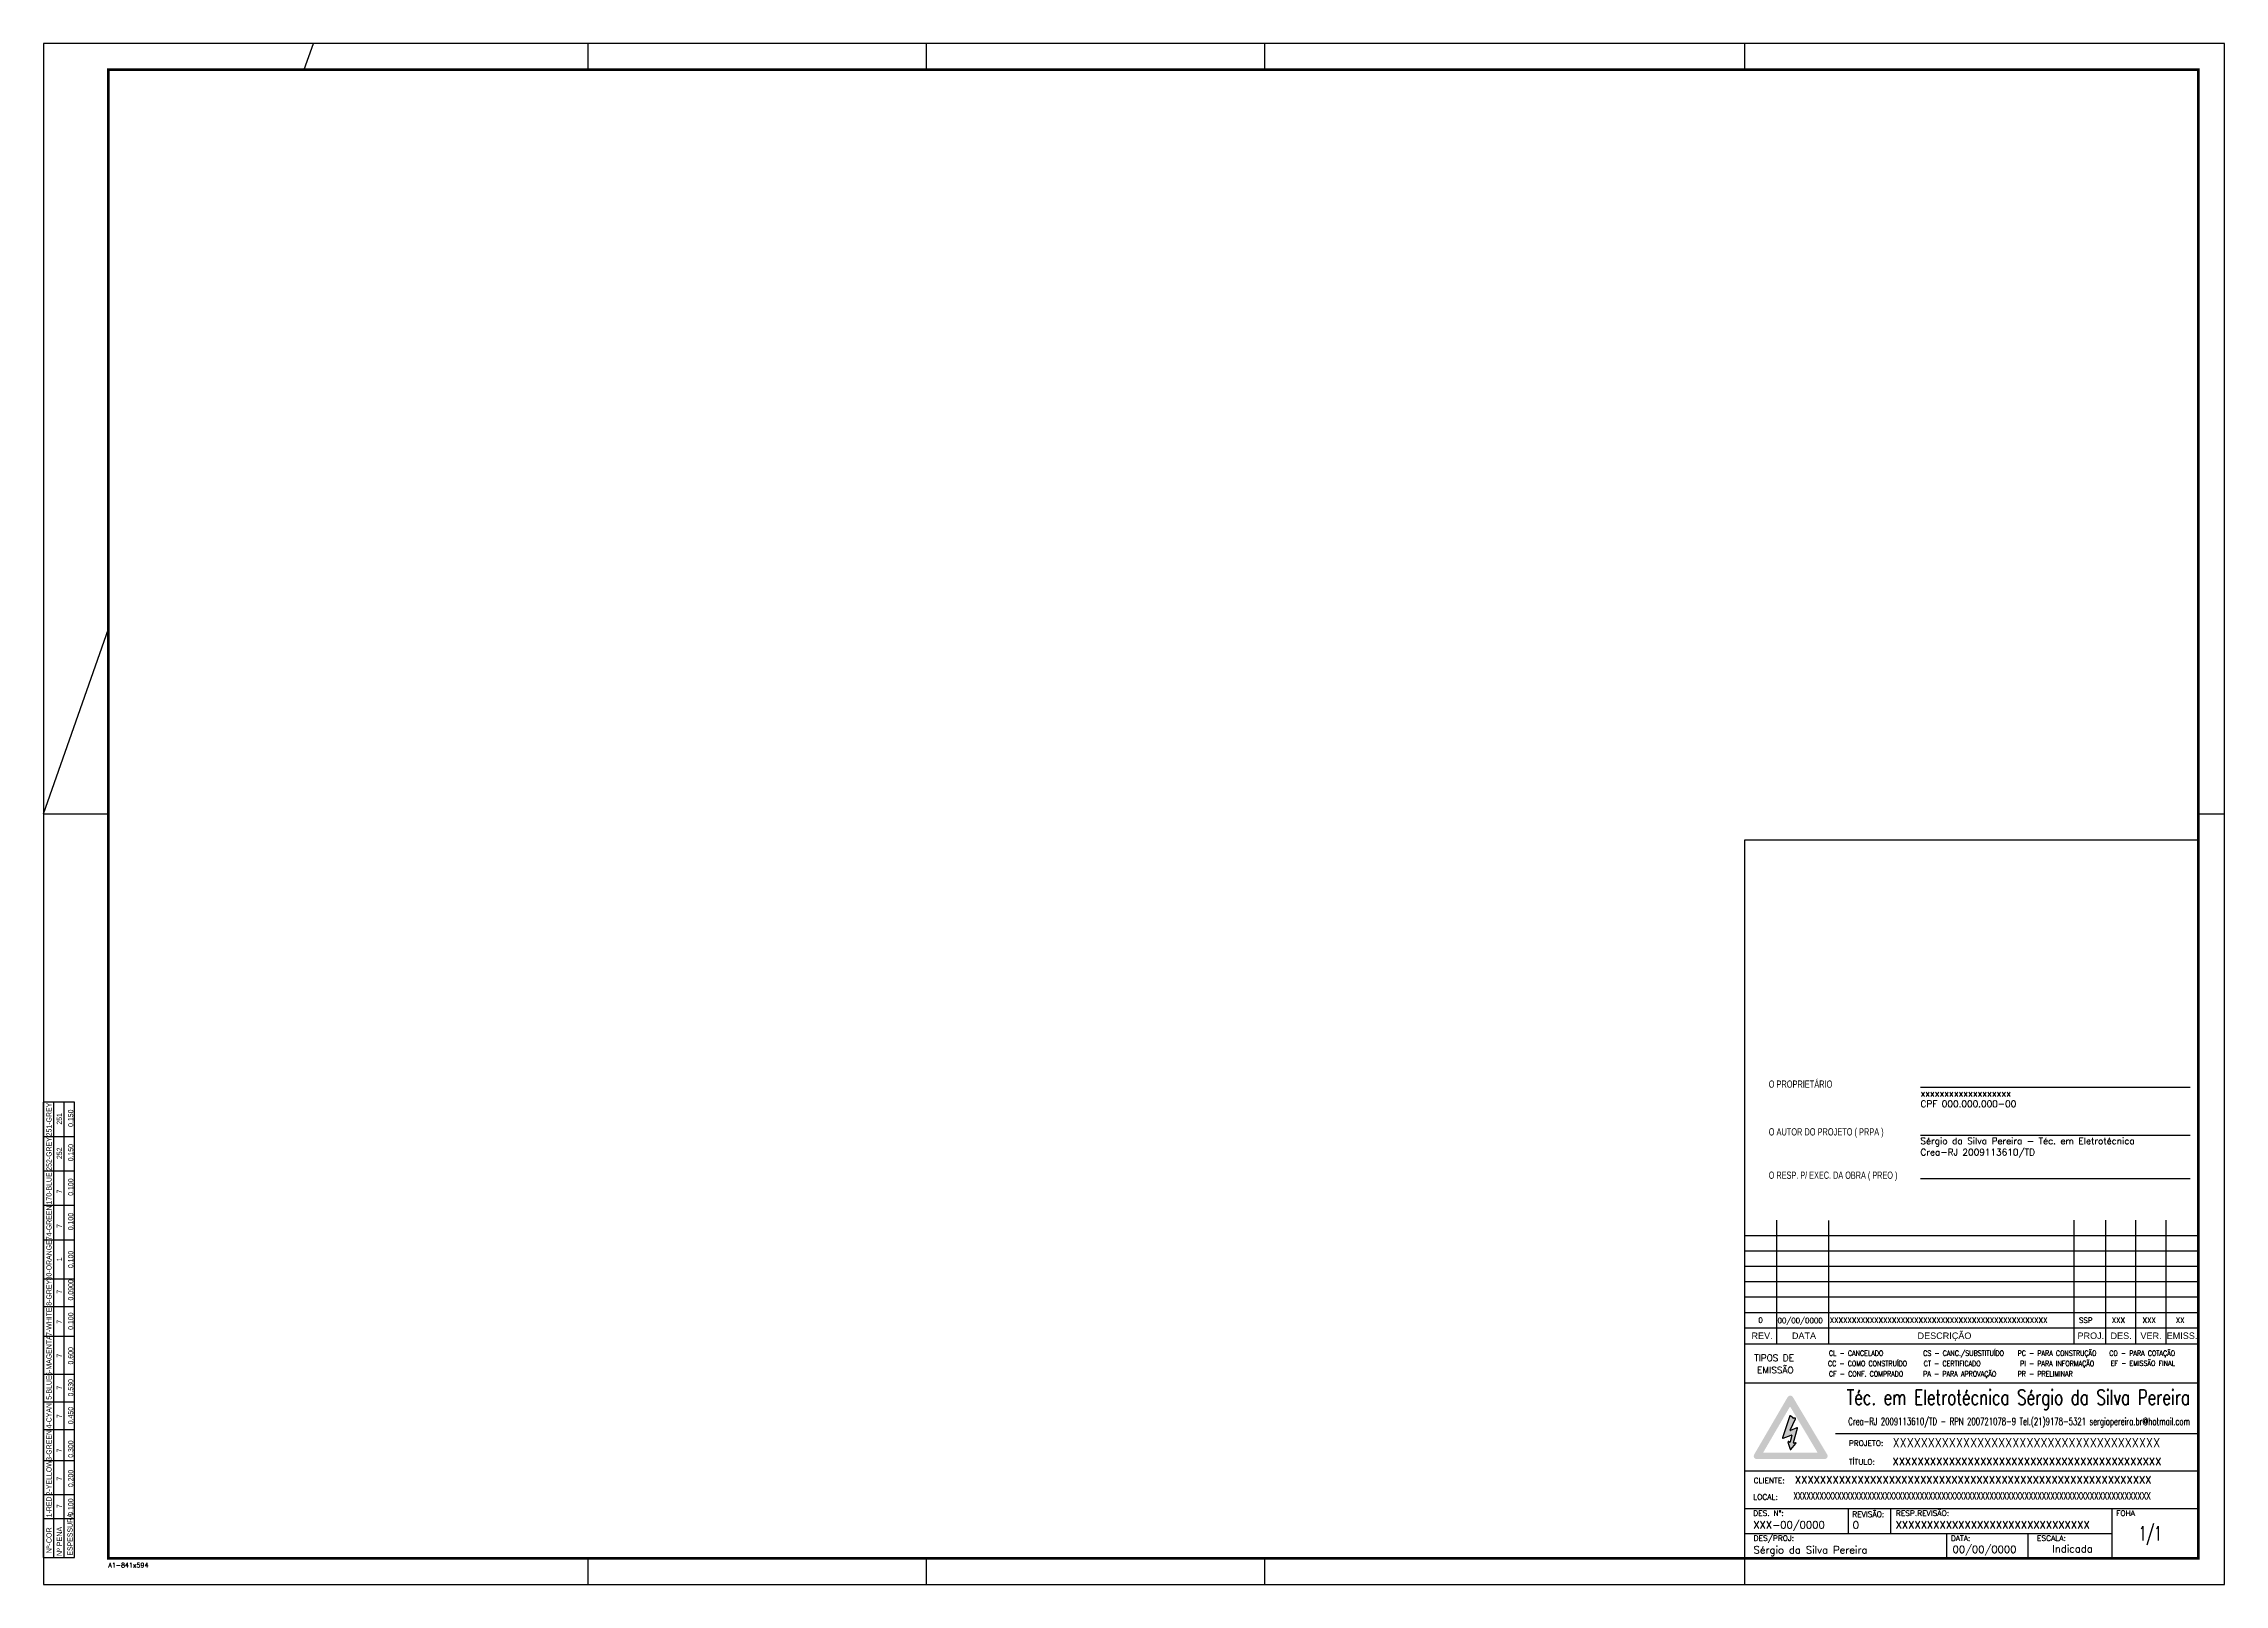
# Paper-space layout 'Folhas ABNT' of a CAD drawing. Header units: millimetres. Extents: x -50 to 3498, y 20 to 861.
# Drawn here: x 1206 to 2047, y 20 to 614 of the extents above; entities that cross this region are included whole.
import ezdxf
from ezdxf.enums import TextEntityAlignment as Align

# ---------------------------------------------------------------- set-up
doc = ezdxf.new("R2010")
doc.units = ezdxf.units.MM
for name, color, linetype in [('ARQ-FOLHA', 7, 'Continuous'), ('ARQ-LINHA-01', 1, 'Continuous'), ('ARQ-LINHA-03', 3, 'Continuous'), ('ARQ-LINHA-05', 5, 'Continuous'), ('ARQ-LINHA-06', 6, 'Continuous'), ('ARQ-TEXTO2', 2, 'Continuous'), ('ARQ-TEXTO3', 3, 'Continuous'), ('ARQ-TEXTO4', 4, 'Continuous'), ('Indice_Furo', 7, 'Continuous'), ('PADRÃO', 1, 'Continuous')]:
    doc.layers.add(name, color=color, linetype=linetype)
doc.layers.add('PEN01', color=1, linetype='Continuous', lineweight=30)
doc.styles.add('arial', font='arial.ttf')
doc.styles.add('ROMANS', font='romans.shx')

psp = doc.layouts.new('Folhas ABNT')

# ---------------------------------------------------------------- hatches: boundary and pattern name
at = {"layer": 'Indice_Furo'}
h = psp.add_hatch(color=256, dxfattribs=at)
h.paths.add_polyline_path([(1866.84, 68.31, -0.57889), (1865.82, 70.08), (1878.72, 92.18, -0.570726), (1880.75, 92.19), (1893.96, 70.09, -0.582466), (1892.95, 68.31)])
h.paths.add_polyline_path([(1879.82, 88.3), (1890.14, 71.03, -0.582466), (1889.97, 70.74), (1869.58, 70.74, -0.57889), (1869.41, 71.03), (1879.48, 88.3, -0.570726)], flags=16)
h.paths.add_polyline_path([(1881.73, 83.87), (1879.65, 79.51, 0.704624), (1879.87, 79.29, -0.000561), (1879.87, 79.29), (1882.3, 80.42, -0.641226), (1882.53, 80.22), (1880.98, 74.71, 0.563291), (1881.18, 74.5, 0.002922), (1881.18, 74.5), (1881.75, 74.63, -0.718558), (1881.91, 74.35), (1879.94, 72.02, -0.600946), (1879.65, 72.09), (1878.86, 74.87, -0.717189), (1879.12, 75.05), (1879.41, 74.84, 0.536241), (1879.68, 74.93, -0.003757), (1879.68, 74.93), (1880.32, 77.36, 0.611133), (1880.1, 77.55), (1876.94, 76.35, -0.633949), (1876.72, 76.56), (1879.55, 84.96, -0.55899), (1879.83, 85.02), (1880.68, 84.16, 0.201114), (1880.8, 84.11, -0.201114), (1880.68, 84.16), (1879.83, 85.02, 0.559507), (1879.55, 84.96, -0.000394), (1879.55, 84.96), (1876.72, 76.56, 0.639938), (1876.94, 76.35, -0.00426), (1876.94, 76.35), (1880.1, 77.55, -0.611133), (1880.32, 77.36), (1879.68, 74.93, -0.531414), (1879.41, 74.84), (1879.12, 75.05, 0.716672), (1878.86, 74.87, 0.000331), (1878.86, 74.87, 0.00001), (1878.86, 74.87), (1879.65, 72.09, 0.600946), (1879.94, 72.02), (1881.91, 74.35, 0.721448), (1881.74, 74.63, -0.001903), (1881.75, 74.63), (1881.18, 74.5, -0.567147), (1880.98, 74.71), (1882.53, 80.22, 0.621728), (1882.31, 80.42, 0.013941), (1882.3, 80.42), (1879.87, 79.29, -0.703785), (1879.65, 79.51), (1881.73, 83.87, 0.551762), (1881.58, 84.11, -0.551762)], flags=0)
psp.add_hatch(color=256, dxfattribs=at).paths.add_polyline_path([(1882.53, 80.22, 0.641226), (1882.3, 80.42), (1879.87, 79.29, -0.703785), (1879.65, 79.51), (1881.73, 83.87, 0.551762), (1881.58, 84.11), (1880.73, 84.11), (1879.83, 85.02, 0.55899), (1879.55, 84.96), (1876.72, 76.56, 0.633949), (1876.94, 76.35), (1880.1, 77.55, -0.611133), (1880.32, 77.36), (1879.68, 74.93, -0.531414), (1879.41, 74.84), (1879.12, 75.05, 0.717189), (1878.86, 74.87), (1879.65, 72.09, 0.600946), (1879.94, 72.02), (1881.91, 74.35, 0.718558), (1881.75, 74.63), (1881.18, 74.5, -0.567147), (1880.98, 74.71)])

# ---------------------------------------------------------------- linework, layer by layer
at = {"layer": 'ARQ-FOLHA', "color": 6}
for p, q in [((1862.15, 307.01), (2037.15, 307.01)), ((1862.15, 30.01), (1862.15, 307.01))]:
    psp.add_line(p, q, dxfattribs=at)
at = {"layer": 'ARQ-LINHA-01'}
for p, q in [((2047.15, 614.01), (1206.15, 614.01)), ((1206.15, 614.01), (1206.15, 20.01)), ((1306.68, 604.01), (1310.18, 614.01)), ((1416.15, 604.01), (1416.15, 614.01)), ((1546.65, 604.01), (1546.65, 614.01)), ((1677.15, 604.01), (1677.15, 614.01)), ((1862.15, 604.01), (1862.15, 614.01)), ((2047.15, 20.01), (2047.15, 614.01)), ((1206.15, 317.01), (1231.15, 388.38)), ((1206.15, 317.01), (1231.15, 317.01)), ((2037.15, 317.01), (2047.15, 317.01)), ((1862.15, 154.5), (2037.15, 154.5)), ((1862.15, 148.58), (2037.15, 148.58)), ((1862.15, 142.66), (2037.15, 142.66)), ((1862.15, 136.74), (2037.15, 136.74)), ((1862.15, 130.82), (2037.15, 130.82)), ((1862.15, 124.81), (2037.15, 124.81)), ((1897.21, 78.23), (2037.15, 78.23)), ((1416.15, 20.01), (1416.15, 30.01)), ((1546.65, 20.01), (1546.65, 30.01)), ((1677.15, 20.01), (1677.15, 30.01)), ((1862.15, 20.01), (1862.15, 30.01)), ((1206.15, 20.01), (2047.15, 20.01))]:
    psp.add_line(p, q, dxfattribs=at)
at = {"layer": 'ARQ-LINHA-03'}
for p, q in [((1874.43, 160.42), (1874.43, 112.8)), ((1894.46, 160.3), (1894.46, 112.68)), ((1989.15, 160.42), (1989.15, 112.8)), ((2001.29, 160.42), (2001.29, 112.8)), ((2012.92, 160.42), (2012.92, 112.8)), ((2024.55, 160.42), (2024.55, 112.8)), ((1862.15, 118.89), (2037.15, 118.89)), ((1862.15, 112.68), (2037.15, 112.68)), ((1862.15, 49.3), (2037.15, 49.3)), ((1902.17, 39.65), (1902.17, 49.3)), ((1918.57, 39.65), (1918.57, 49.3)), ((2003.84, 30.01), (2003.84, 49.3)), ((1862.15, 39.65), (2003.84, 39.65)), ((1940.12, 30.01), (1940.12, 39.65)), ((1971.52, 30.01), (1971.52, 39.65))]:
    psp.add_line(p, q, dxfattribs=at)
at = {"layer": 'ARQ-LINHA-05'}
for p, q in [((2037.15, 97.53), (1862.15, 97.53)), ((1862.15, 63.77), (2037.15, 63.77))]:
    psp.add_line(p, q, dxfattribs=at)
at = {"layer": 'ARQ-LINHA-06', "const_width": 1}
psp.add_lwpolyline([(1231.15, 604.01), (1231.15, 30.01), (2037.15, 30.01), (2037.15, 604.01), (1231.15, 604.01)], dxfattribs=at)
at = {"layer": 'Indice_Furo'}
for p, q in [((1879.55, 84.96), (1876.72, 76.56)), ((1880.68, 84.16), (1879.83, 85.02)), ((1881.58, 84.11), (1880.8, 84.11)), ((1876.94, 76.35), (1880.1, 77.55)), ((1879.65, 79.51), (1881.73, 83.87)), ((1880.32, 77.36), (1879.68, 74.93)), ((1882.3, 80.42), (1879.87, 79.29)), ((1880.98, 74.71), (1882.53, 80.22)), ((1878.86, 74.87), (1879.65, 72.09)), ((1879.41, 74.84), (1879.12, 75.05)), ((1879.94, 72.02), (1881.91, 74.35)), ((1881.75, 74.63), (1881.18, 74.5))]:
    psp.add_line(p, q, dxfattribs=at)
for centre, start, end in [((1879.71, 84.9), 44.51503, 161.33411), ((1880.8, 84.28), 224.51503, 270), ((1881.58, 83.94), 334.44705, 90), ((1876.88, 76.51), 161.33411, 290.8246), ((1879.8, 79.44), 154.44705, 294.99625), ((1880.16, 77.4), 345.10274, 110.8246), ((1882.37, 80.27), 344.32, 114.99625), ((1879.02, 74.92), 53.15558, 195.74623), ((1879.51, 74.97), 233.15558, 345.10274), ((1879.81, 72.13), 195.74623, 319.76065), ((1881.14, 74.66), 164.32, 282.55839), ((1881.78, 74.46), 319.76065, 102.55839)]:
    psp.add_arc(centre, 0.168, start, end, dxfattribs=at)
at = {"layer": 'PADRÃO', "color": 2}
for p, q in [((1206.15, 30.32), (1206.15, 205.87)), ((1218.05, 205.87), (1206.15, 205.87)), ((1218.05, 205.87), (1206.15, 205.87)), ((1210.12, 30.32), (1210.12, 205.87)), ((1214.08, 30.32), (1214.08, 205.87)), ((1218.05, 30.32), (1218.05, 205.87)), ((1218.05, 192.6), (1206.15, 192.6)), ((1218.05, 192.6), (1206.15, 192.6)), ((1218.05, 192.6), (1206.15, 192.6)), ((1218.05, 179.32), (1206.15, 179.32)), ((1218.05, 179.32), (1206.15, 179.32)), ((1218.05, 166.04), (1206.15, 166.04)), ((1218.05, 166.04), (1206.15, 166.04)), ((1218.05, 166.04), (1206.15, 166.04)), ((1218.05, 152.76), (1206.15, 152.76)), ((1218.05, 152.76), (1206.15, 152.76)), ((1218.05, 152.76), (1206.15, 152.76)), ((1206.15, 137.78), (1218.05, 137.78)), ((1206.15, 127.13), (1218.05, 127.13)), ((1206.15, 115.68), (1218.05, 115.68)), ((1975.98, 112.8), (1975.98, 112.68)), ((1206.15, 101.01), (1218.05, 101.01)), ((1206.15, 90.43), (1218.05, 90.43)), ((1206.15, 79.71), (1218.05, 79.71)), ((1206.15, 67.82), (1218.05, 67.82)), ((1206.15, 54.71), (1218.05, 54.71)), ((1206.15, 45.35), (1218.05, 45.35)), ((1206.15, 30.32), (1218.05, 30.32))]:
    psp.add_line(p, q, dxfattribs=at)
at = {"layer": 'PEN01'}
for p, q in [((2033.89, 211.51), (1929.96, 211.51)), ((2033.89, 193.1), (1929.96, 193.1)), ((2033.89, 176.4), (1929.96, 176.4))]:
    psp.add_line(p, q, dxfattribs=at)

# ---------------------------------------------------------------- texts
at = {"layer": 'ARQ-TEXTO2', "linetype": 'Continuous'}
for s, width, p in [('O PROPRIETÁRIO', 0.7, (1871.43, 211.48)), ('O AUTOR DO PROJETO ( PRPA )', 0.7, (1871.43, 193.07)), ('O RESP. P/ EXEC. DA OBRA ( PREO )', 0.6, (1871.43, 176.36))]:
    psp.add_text(s, height=2.8, dxfattribs=dict(at, width=width)).set_placement(p)
at = {"layer": 'ARQ-TEXTO2', "style": 'ROMANS'}
for s, height, p in [('xxxxxxxxxxxxxxxxxxx', 2.52, (1929.96, 208.11)), ('CPF 000.000.000-00', 2.52, (1929.96, 204.01)), ('Sérgio da Silva Pereira - Téc. em Eletrotécnica', 2.52, (1929.94, 189.7)), ('Crea-RJ 2009113610/TD', 2.52, (1929.94, 185.37)), ('0', 2, (1867.42, 120.84)), ('00/00/0000', 2, (1874.8, 120.76)), ('XXXXXXXXXXXXXXXXXXXXXXXXXXXXXXXXXXXXXXXXXXXXXXXXX', 2, (1894.94, 120.84)), ('SSP', 2, (1991.07, 120.84)), ('XXX', 2, (2003.69, 120.84)), ('XXX', 2, (2015.62, 120.84)), ('XX', 2, (2028.4, 120.84)), ('TIPOS DE', 2.5, (1865.82, 106.07)), ('EMISSÃO', 2.5, (1866.95, 101.38)), ('TÍTULO:', 2.111, (1902.31, 66.17)), ('PROJETO:', 2.111, (1902.31, 73.39)), ('XXXXXXXXXXXXXXXXXXXXXXXXXXXXXXXXXXXXXXXXXXXXXXXXXXXXXXXXX', 2.8148, (1881.54, 58.87))]:
    psp.add_text(s, height=height, dxfattribs=at).set_placement(p)
for s, height, width, p in [('CL - CANCELADO', 2, 0.8, (1894.66, 108.11)), ('CS - CANC./SUBSTITUÍDO', 2, 0.8, (1930.99, 108.11)), ('PC - PARA CONSTRUÇÃO', 2, 0.8, (1967.41, 108.11)), ('CO - PARA COTAÇÃO', 2, 0.8, (2002.76, 108.11)), ('CC - COMO CONSTRUÍDO', 2, 0.8, (1894.28, 104.13)), ('CF - CONF. COMPRADO', 2, 0.8, (1894.66, 100.15)), ('PA - PARA APROVAÇÃO', 2, 0.8, (1930.99, 100.15)), ('CT - CERTIFICADO', 2, 0.8, (1931.2, 104.13)), ('PR - PRELIMINAR', 2, 0.8, (1967.41, 100.15)), ('PI - PARA INFORMAÇÃO', 2, 0.8, (1968.37, 104.13)), ('EF - EMISSÃO FINAL', 2, 0.8, (2003.33, 104.25)), ('XXXXXXXXXXXXXXXXXXXXXXXXXXXXXXXXXXXXXXXXXXXXXXXXXXXXXXXXXXXXXXXXXXXXXXXXXXXXXXXXXX', 2.8, 0.7, (1880.97, 52.71))]:
    psp.add_text(s, height=height, dxfattribs=dict(at, width=width)).set_placement(p)
at = {"layer": 'ARQ-TEXTO2', "style": 'ROMANS', "width": 0.614488}
psp.add_text('Crea-RJ 2009113610/TD - RPN 200721078-9 Tel.(21)9178-5321 sergiopereira.br@hotmail.com', height=2.8148, rotation=359.99997, dxfattribs=at).set_placement((1902.1, 81.44), (2033.89, 81.44), align=Align.FIT)
at = {"layer": 'ARQ-TEXTO2', "lineweight": 30, "style": 'ROMANS'}
for s, height, p in [('XXXXXXXXXXXXXXXXXXXXXXXXXXXXXXX', 2.8148, (1920.4, 41.52)), ('Sérgio da Silva Pereira', 2.8148, (1865.6, 31.88)), ('00/00/0000', 2.815, (1942.33, 32.1)), ('Indicada', 2.815, (1980.82, 32.3))]:
    psp.add_text(s, height=height, dxfattribs=at).set_placement(p)
for tag, p in [('XXX-00/0000', (1865.5, 41.53)), ('0', (1903.81, 41.5))]:
    psp.add_attdef(tag, p, 'DESENHO', height=2.815, dxfattribs=at)
at = {"layer": 'ARQ-TEXTO3'}
for s, height, style, p in [('DESCRIÇÃO', 2.5, 'arial', (1928.83, 114.62)), ('REV.', 2.5, 'arial', (1864.78, 114.62)), ('DATA', 2.5, 'arial', (1880.37, 114.62)), ('PROJ.', 2.5, 'arial', (1990.5, 114.62)), ('DES.', 2.5, 'arial', (2003.25, 114.62)), ('VER.', 2.5, 'arial', (2014.78, 114.62)), ('EMISS.', 2.5, 'arial', (2024.89, 114.62)), ('XXXXXXXXXXXXXXXXXXXXXXXXXXXXXXXXXXXXXXXXXXX', 2.8148, 'ROMANS', (1919.15, 66)), ('CLIENTE:', 2.111, 'ROMANS', (1865.61, 58.99)), ('LOCAL:', 2.111, 'ROMANS', (1865.45, 52.64)), ('DES. N%%d:', 2.111, 'ROMANS', (1865.45, 46.4)), ('REVISÃO:', 2.111, 'ROMANS', (1903.65, 45.98)), ('RESP.REVISÃO:', 2.1111, 'ROMANS', (1920.44, 46.41)), ('FOHA', 2.111, 'ROMANS', (2005.41, 46.4)), ('DES/PROJ:', 2.111, 'ROMANS', (1865.62, 36.76)), ('DATA:', 2.111, 'ROMANS', (1941.68, 36.73)), ('ESCALA:', 2.111, 'ROMANS', (1974.88, 36.76))]:
    psp.add_text(s, height=height, dxfattribs=dict(at, style=style)).set_placement(p)
at = {"layer": 'ARQ-TEXTO3', "style": 'ROMANS', "width": 0.9}
psp.add_text('XXXXXXXXXXXXXXXXXXXXXXXXXXXXXXXXXXXXXX', height=3.5185, dxfattribs=at).set_placement((1919.21, 72.91))
at = {"layer": 'ARQ-TEXTO4', "style": 'ROMANS', "width": 0.641475}
psp.add_text('Téc. em Eletrotécnica Sérgio da Silva Pereira', height=5.7868, dxfattribs=at).set_placement((1901.49, 89.22), (2033.89, 89.22), align=Align.FIT)
at = {"layer": 'ARQ-TEXTO4', "style": 'ROMANS', "width": 0.6}
psp.add_text('1/1', height=5.5, dxfattribs=at).set_placement((2014.15, 36.91))
at = {"layer": 'PADRÃO', "color": 2, "width": 0.8}
for s, p in [('251-GREY', (1209.21, 199.22)), ('252-GREY', (1209.21, 185.94)), ('170-BLUE', (1209.21, 172.66)), ('74-GREEN', (1209.21, 159.38)), ('30-ORANGE', (1209.21, 144.94)), ('8-GREY', (1209.21, 132.43)), ('7-WHITE', (1209.21, 121.27)), ('6-MAGENTA', (1209.21, 108.21)), ('5-BLUE', (1209.21, 95.88)), ('4-CYAN', (1209.21, 85.02)), ('3-GREEN', (1209.21, 73.56)), ('2-YELLOW', (1209.21, 61.09)), ('1-RED', (1209.21, 49.88))]:
    psp.add_text(s, height=2, rotation=90, dxfattribs=at).set_placement(p, align=Align.CENTER)
for s, p in [('251', (1213.23, 197.25)), ('0.150', (1217.59, 196.38)), ('252', (1213.23, 183.98)), ('0.150', (1217.59, 183.1)), ('7', (1213.23, 170.7)), ('0.100', (1217.59, 169.82)), ('0.100', (1217.59, 156.54)), ('7', (1213.23, 157.42)), ('1', (1213.23, 144.59)), ('0,100', (1217.59, 141.95)), ('0.0900', (1217.59, 129.45)), ('7', (1213.23, 132.08)), ('7', (1213.23, 120.48)), ('0.100', (1217.59, 118.14)), ('0.600', (1217.59, 104.79)), ('7', (1213.23, 107.42)), ('7', (1213.23, 95.09)), ('0.530', (1217.59, 92.46)), ('7', (1213.23, 84.08)), ('0.450', (1217.59, 81.74)), ('7', (1213.23, 70.87)), ('0.300', (1217.59, 68.82)), ('7', (1213.23, 60)), ('0.200', (1217.59, 57.51)), ('0.100', (1217.59, 46.45)), ('7', (1213.23, 49.38))]:
    psp.add_text(s, height=2, rotation=90, dxfattribs=at).set_placement(p)
at = {"layer": 'PADRÃO', "color": 3, "width": 0.8}
psp.add_text('ESPESSURA', height=2, rotation=90, dxfattribs=at).set_placement((1217.34, 31.09))
at = {"layer": 'PADRÃO', "color": 3}
psp.add_text('Nº-COR', height=2, rotation=90, dxfattribs=at).set_placement((1209.21, 36.99), align=Align.CENTER)
psp.add_text('Nº PENA', height=2, rotation=90, dxfattribs=at).set_placement((1213.23, 30.92))
at = {"layer": 'PADRÃO', "color": 2, "style": 'ROMANS'}
psp.add_text('A1-841x594', height=1.8, dxfattribs=at).set_placement((1231.07, 26.53))

doc.saveas('drawing.dxf')
